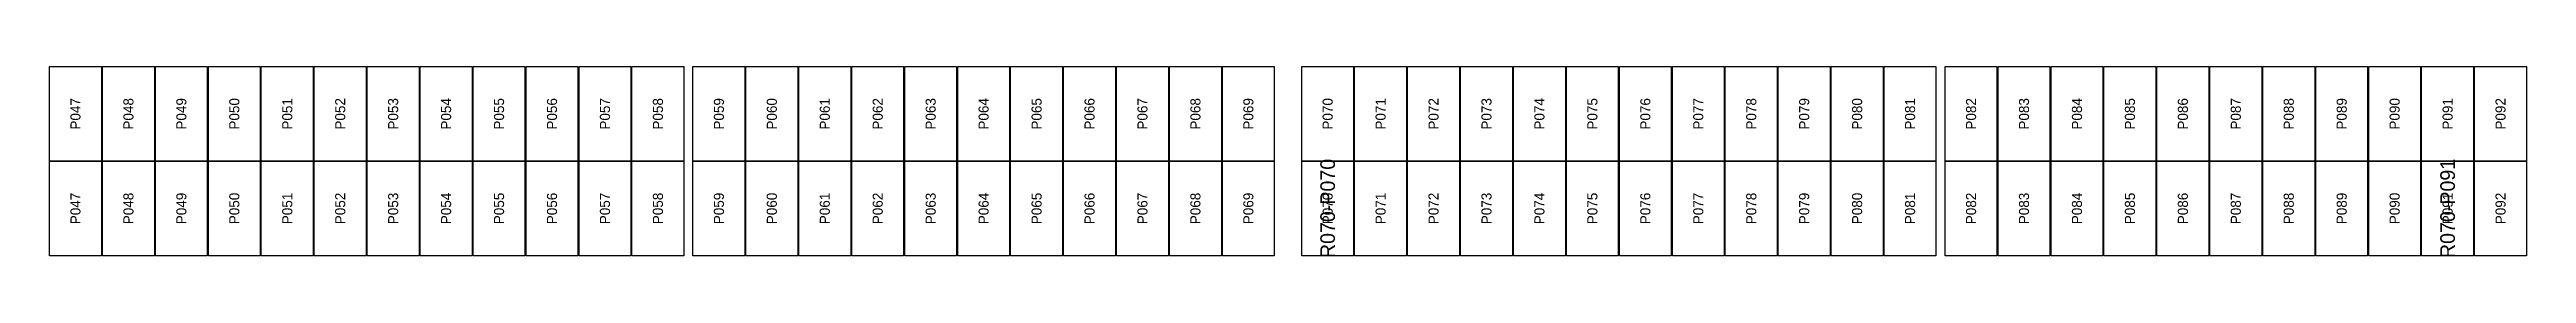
# Model space of a CAD drawing. Extents: x 296295 to 296770, y 651564 to 652121.
# Drawn here: x 296584.3 to 296638.5, y 651840.4 to 651844.5 of the extents above; entities that cross this region are included whole.
import ezdxf
from ezdxf.enums import TextEntityAlignment as Align

# ---------------------------------------------------------------- set-up
doc = ezdxf.new("R2010")
doc.units = 0

msp = doc.modelspace()

# ---------------------------------------------------------------- texts
at = {"layer": 'DEFECT_LABELS'}
for s, p in [('R070-P070', (296612.269, 651841.432)), ('R070-P091', (296636.763, 651841.432))]:
    msp.add_text(s, height=0.32, rotation=90, dxfattribs=at).set_placement(p, align=Align.MIDDLE_CENTER)
at = {"layer": 'PANEL_POSITION'}
for s, p in [('P047', (296584.883, 651843.495)), ('P048', (296586.041, 651843.495)), ('P049', (296587.199, 651843.495)), ('P050', (296588.357, 651843.495)), ('P051', (296589.515, 651843.495)), ('P052', (296590.673, 651843.495)), ('P053', (296591.831, 651843.495)), ('P054', (296592.989, 651843.495)), ('P055', (296594.147, 651843.495)), ('P056', (296595.305, 651843.495)), ('P057', (296596.463, 651843.495)), ('P058', (296597.621, 651843.495)), ('P059', (296598.955, 651843.495)), ('P060', (296600.113, 651843.495)), ('P061', (296601.271, 651843.495)), ('P062', (296602.429, 651843.495)), ('P063', (296603.587, 651843.495)), ('P064', (296604.745, 651843.495)), ('P065', (296605.903, 651843.495)), ('P066', (296607.061, 651843.495)), ('P067', (296608.219, 651843.495)), ('P068', (296609.377, 651843.495)), ('P069', (296610.535, 651843.495)), ('P070', (296612.269, 651843.495)), ('P071', (296613.427, 651843.495)), ('P072', (296614.585, 651843.495)), ('P073', (296615.743, 651843.495)), ('P074', (296616.901, 651843.495)), ('P075', (296618.059, 651843.495)), ('P076', (296619.217, 651843.495)), ('P077', (296620.375, 651843.495)), ('P078', (296621.533, 651843.495)), ('P079', (296622.691, 651843.495)), ('P080', (296623.849, 651843.495)), ('P081', (296625.007, 651843.495)), ('P082', (296626.341, 651843.495)), ('P083', (296627.499, 651843.495)), ('P084', (296628.657, 651843.495)), ('P085', (296629.815, 651843.495)), ('P086', (296630.973, 651843.495)), ('P087', (296632.131, 651843.495)), ('P088', (296633.289, 651843.495)), ('P089', (296634.447, 651843.495)), ('P090', (296635.605, 651843.495)), ('P091', (296636.763, 651843.495)), ('P092', (296637.921, 651843.495)), ('P047', (296584.883, 651841.432)), ('P048', (296586.041, 651841.432)), ('P049', (296587.199, 651841.432)), ('P050', (296588.357, 651841.432)), ('P051', (296589.515, 651841.432)), ('P052', (296590.673, 651841.432)), ('P053', (296591.831, 651841.432)), ('P054', (296592.989, 651841.432)), ('P055', (296594.147, 651841.432)), ('P056', (296595.305, 651841.432)), ('P057', (296596.463, 651841.432)), ('P058', (296597.621, 651841.432)), ('P059', (296598.955, 651841.432)), ('P060', (296600.113, 651841.432)), ('P061', (296601.271, 651841.432)), ('P062', (296602.429, 651841.432)), ('P063', (296603.587, 651841.432)), ('P064', (296604.745, 651841.432)), ('P065', (296605.903, 651841.432)), ('P066', (296607.061, 651841.432)), ('P067', (296608.219, 651841.432)), ('P068', (296609.377, 651841.432)), ('P069', (296610.535, 651841.432)), ('P070', (296612.269, 651841.432)), ('P071', (296613.427, 651841.432)), ('P072', (296614.585, 651841.432)), ('P073', (296615.743, 651841.432)), ('P074', (296616.901, 651841.432)), ('P075', (296618.059, 651841.432)), ('P076', (296619.217, 651841.432)), ('P077', (296620.375, 651841.432)), ('P078', (296621.533, 651841.432)), ('P079', (296622.691, 651841.432)), ('P080', (296623.849, 651841.432)), ('P081', (296625.007, 651841.432)), ('P082', (296626.341, 651841.432)), ('P083', (296627.499, 651841.432)), ('P084', (296628.657, 651841.432)), ('P085', (296629.815, 651841.432)), ('P086', (296630.973, 651841.432)), ('P087', (296632.131, 651841.432)), ('P088', (296633.289, 651841.432)), ('P089', (296634.447, 651841.432)), ('P090', (296635.605, 651841.432)), ('P091', (296636.763, 651841.432)), ('P092', (296637.921, 651841.432))]:
    msp.add_text(s, height=0.22, rotation=90, dxfattribs=at).set_placement(p, align=Align.MIDDLE_CENTER)

# ---------------------------------------------------------------- linework, layer by layer
at = {"layer": 'DEFECTIVE_PANELS'}
for points in [[(296611.702, 651842.464), (296612.836, 651842.464), (296612.836, 651840.401), (296611.702, 651840.401)], [(296636.196, 651842.464), (296637.33, 651842.464), (296637.33, 651840.401), (296636.196, 651840.401)]]:
    msp.add_lwpolyline(points, close=True, dxfattribs=at)
at = {"layer": 'PANELS_MASTER'}
for points in [[(296584.316, 651844.527), (296585.45, 651844.527), (296585.45, 651842.464), (296584.316, 651842.464)], [(296585.474, 651844.527), (296586.608, 651844.527), (296586.608, 651842.464), (296585.474, 651842.464)], [(296586.632, 651844.527), (296587.766, 651844.527), (296587.766, 651842.464), (296586.632, 651842.464)], [(296587.79, 651844.527), (296588.924, 651844.527), (296588.924, 651842.464), (296587.79, 651842.464)], [(296588.948, 651844.527), (296590.082, 651844.527), (296590.082, 651842.464), (296588.948, 651842.464)], [(296590.106, 651844.527), (296591.24, 651844.527), (296591.24, 651842.464), (296590.106, 651842.464)], [(296591.264, 651844.527), (296592.398, 651844.527), (296592.398, 651842.464), (296591.264, 651842.464)], [(296592.422, 651844.527), (296593.556, 651844.527), (296593.556, 651842.464), (296592.422, 651842.464)], [(296593.58, 651844.527), (296594.714, 651844.527), (296594.714, 651842.464), (296593.58, 651842.464)], [(296594.738, 651844.527), (296595.872, 651844.527), (296595.872, 651842.464), (296594.738, 651842.464)], [(296595.896, 651844.527), (296597.03, 651844.527), (296597.03, 651842.464), (296595.896, 651842.464)], [(296597.054, 651844.527), (296598.188, 651844.527), (296598.188, 651842.464), (296597.054, 651842.464)], [(296598.388, 651844.527), (296599.522, 651844.527), (296599.522, 651842.464), (296598.388, 651842.464)], [(296599.546, 651844.527), (296600.68, 651844.527), (296600.68, 651842.464), (296599.546, 651842.464)], [(296600.704, 651844.527), (296601.838, 651844.527), (296601.838, 651842.464), (296600.704, 651842.464)], [(296601.862, 651844.527), (296602.996, 651844.527), (296602.996, 651842.464), (296601.862, 651842.464)], [(296603.02, 651844.527), (296604.154, 651844.527), (296604.154, 651842.464), (296603.02, 651842.464)], [(296604.178, 651844.527), (296605.312, 651844.527), (296605.312, 651842.464), (296604.178, 651842.464)], [(296605.336, 651844.527), (296606.47, 651844.527), (296606.47, 651842.464), (296605.336, 651842.464)], [(296606.494, 651844.527), (296607.628, 651844.527), (296607.628, 651842.464), (296606.494, 651842.464)], [(296607.652, 651844.527), (296608.786, 651844.527), (296608.786, 651842.464), (296607.652, 651842.464)], [(296608.81, 651844.527), (296609.944, 651844.527), (296609.944, 651842.464), (296608.81, 651842.464)], [(296609.968, 651844.527), (296611.102, 651844.527), (296611.102, 651842.464), (296609.968, 651842.464)], [(296611.702, 651844.527), (296612.836, 651844.527), (296612.836, 651842.464), (296611.702, 651842.464)], [(296612.86, 651844.527), (296613.994, 651844.527), (296613.994, 651842.464), (296612.86, 651842.464)], [(296614.018, 651844.527), (296615.152, 651844.527), (296615.152, 651842.464), (296614.018, 651842.464)], [(296615.176, 651844.527), (296616.31, 651844.527), (296616.31, 651842.464), (296615.176, 651842.464)], [(296616.334, 651844.527), (296617.468, 651844.527), (296617.468, 651842.464), (296616.334, 651842.464)], [(296617.492, 651844.527), (296618.626, 651844.527), (296618.626, 651842.464), (296617.492, 651842.464)], [(296618.65, 651844.527), (296619.784, 651844.527), (296619.784, 651842.464), (296618.65, 651842.464)], [(296619.808, 651844.527), (296620.942, 651844.527), (296620.942, 651842.464), (296619.808, 651842.464)], [(296620.966, 651844.527), (296622.1, 651844.527), (296622.1, 651842.464), (296620.966, 651842.464)], [(296622.124, 651844.527), (296623.258, 651844.527), (296623.258, 651842.464), (296622.124, 651842.464)], [(296623.282, 651844.527), (296624.416, 651844.527), (296624.416, 651842.464), (296623.282, 651842.464)], [(296624.44, 651844.527), (296625.574, 651844.527), (296625.574, 651842.464), (296624.44, 651842.464)], [(296625.774, 651844.527), (296626.908, 651844.527), (296626.908, 651842.464), (296625.774, 651842.464)], [(296626.932, 651844.527), (296628.066, 651844.527), (296628.066, 651842.464), (296626.932, 651842.464)], [(296628.09, 651844.527), (296629.224, 651844.527), (296629.224, 651842.464), (296628.09, 651842.464)], [(296629.248, 651844.527), (296630.382, 651844.527), (296630.382, 651842.464), (296629.248, 651842.464)], [(296630.406, 651844.527), (296631.54, 651844.527), (296631.54, 651842.464), (296630.406, 651842.464)], [(296631.564, 651844.527), (296632.698, 651844.527), (296632.698, 651842.464), (296631.564, 651842.464)], [(296632.722, 651844.527), (296633.856, 651844.527), (296633.856, 651842.464), (296632.722, 651842.464)], [(296633.88, 651844.527), (296635.014, 651844.527), (296635.014, 651842.464), (296633.88, 651842.464)], [(296635.038, 651844.527), (296636.172, 651844.527), (296636.172, 651842.464), (296635.038, 651842.464)], [(296636.196, 651844.527), (296637.33, 651844.527), (296637.33, 651842.464), (296636.196, 651842.464)], [(296637.354, 651844.527), (296638.488, 651844.527), (296638.488, 651842.464), (296637.354, 651842.464)], [(296584.316, 651842.464), (296585.45, 651842.464), (296585.45, 651840.401), (296584.316, 651840.401)], [(296585.474, 651842.464), (296586.608, 651842.464), (296586.608, 651840.401), (296585.474, 651840.401)], [(296586.632, 651842.464), (296587.766, 651842.464), (296587.766, 651840.401), (296586.632, 651840.401)], [(296587.79, 651842.464), (296588.924, 651842.464), (296588.924, 651840.401), (296587.79, 651840.401)], [(296588.948, 651842.464), (296590.082, 651842.464), (296590.082, 651840.401), (296588.948, 651840.401)], [(296590.106, 651842.464), (296591.24, 651842.464), (296591.24, 651840.401), (296590.106, 651840.401)], [(296591.264, 651842.464), (296592.398, 651842.464), (296592.398, 651840.401), (296591.264, 651840.401)], [(296592.422, 651842.464), (296593.556, 651842.464), (296593.556, 651840.401), (296592.422, 651840.401)], [(296593.58, 651842.464), (296594.714, 651842.464), (296594.714, 651840.401), (296593.58, 651840.401)], [(296594.738, 651842.464), (296595.872, 651842.464), (296595.872, 651840.401), (296594.738, 651840.401)], [(296595.896, 651842.464), (296597.03, 651842.464), (296597.03, 651840.401), (296595.896, 651840.401)], [(296597.054, 651842.464), (296598.188, 651842.464), (296598.188, 651840.401), (296597.054, 651840.401)], [(296598.388, 651842.464), (296599.522, 651842.464), (296599.522, 651840.401), (296598.388, 651840.401)], [(296599.546, 651842.464), (296600.68, 651842.464), (296600.68, 651840.401), (296599.546, 651840.401)], [(296600.704, 651842.464), (296601.838, 651842.464), (296601.838, 651840.401), (296600.704, 651840.401)], [(296601.862, 651842.464), (296602.996, 651842.464), (296602.996, 651840.401), (296601.862, 651840.401)], [(296603.02, 651842.464), (296604.154, 651842.464), (296604.154, 651840.401), (296603.02, 651840.401)], [(296604.178, 651842.464), (296605.312, 651842.464), (296605.312, 651840.401), (296604.178, 651840.401)], [(296605.336, 651842.464), (296606.47, 651842.464), (296606.47, 651840.401), (296605.336, 651840.401)], [(296606.494, 651842.464), (296607.628, 651842.464), (296607.628, 651840.401), (296606.494, 651840.401)], [(296607.652, 651842.464), (296608.786, 651842.464), (296608.786, 651840.401), (296607.652, 651840.401)], [(296608.81, 651842.464), (296609.944, 651842.464), (296609.944, 651840.401), (296608.81, 651840.401)], [(296609.968, 651842.464), (296611.102, 651842.464), (296611.102, 651840.401), (296609.968, 651840.401)], [(296612.86, 651842.464), (296613.994, 651842.464), (296613.994, 651840.401), (296612.86, 651840.401)], [(296614.018, 651842.464), (296615.152, 651842.464), (296615.152, 651840.401), (296614.018, 651840.401)], [(296615.176, 651842.464), (296616.31, 651842.464), (296616.31, 651840.401), (296615.176, 651840.401)], [(296616.334, 651842.464), (296617.468, 651842.464), (296617.468, 651840.401), (296616.334, 651840.401)], [(296617.492, 651842.464), (296618.626, 651842.464), (296618.626, 651840.401), (296617.492, 651840.401)], [(296618.65, 651842.464), (296619.784, 651842.464), (296619.784, 651840.401), (296618.65, 651840.401)], [(296619.808, 651842.464), (296620.942, 651842.464), (296620.942, 651840.401), (296619.808, 651840.401)], [(296620.966, 651842.464), (296622.1, 651842.464), (296622.1, 651840.401), (296620.966, 651840.401)], [(296622.124, 651842.464), (296623.258, 651842.464), (296623.258, 651840.401), (296622.124, 651840.401)], [(296623.282, 651842.464), (296624.416, 651842.464), (296624.416, 651840.401), (296623.282, 651840.401)], [(296624.44, 651842.464), (296625.574, 651842.464), (296625.574, 651840.401), (296624.44, 651840.401)], [(296625.774, 651842.464), (296626.908, 651842.464), (296626.908, 651840.401), (296625.774, 651840.401)], [(296626.932, 651842.464), (296628.066, 651842.464), (296628.066, 651840.401), (296626.932, 651840.401)], [(296628.09, 651842.464), (296629.224, 651842.464), (296629.224, 651840.401), (296628.09, 651840.401)], [(296629.248, 651842.464), (296630.382, 651842.464), (296630.382, 651840.401), (296629.248, 651840.401)], [(296630.406, 651842.464), (296631.54, 651842.464), (296631.54, 651840.401), (296630.406, 651840.401)], [(296631.564, 651842.464), (296632.698, 651842.464), (296632.698, 651840.401), (296631.564, 651840.401)], [(296632.722, 651842.464), (296633.856, 651842.464), (296633.856, 651840.401), (296632.722, 651840.401)], [(296633.88, 651842.464), (296635.014, 651842.464), (296635.014, 651840.401), (296633.88, 651840.401)], [(296635.038, 651842.464), (296636.172, 651842.464), (296636.172, 651840.401), (296635.038, 651840.401)], [(296637.354, 651842.464), (296638.488, 651842.464), (296638.488, 651840.401), (296637.354, 651840.401)]]:
    msp.add_lwpolyline(points, close=True, dxfattribs=at)

msp.set_redraw_order([(e.dxf.handle, doc.entitydb.next_handle()) for e in msp.query("TEXT MTEXT ATTDEF DIMENSION ARC_DIMENSION")])  # texts and dimensions are drawn at this point

doc.saveas('drawing.dxf')
